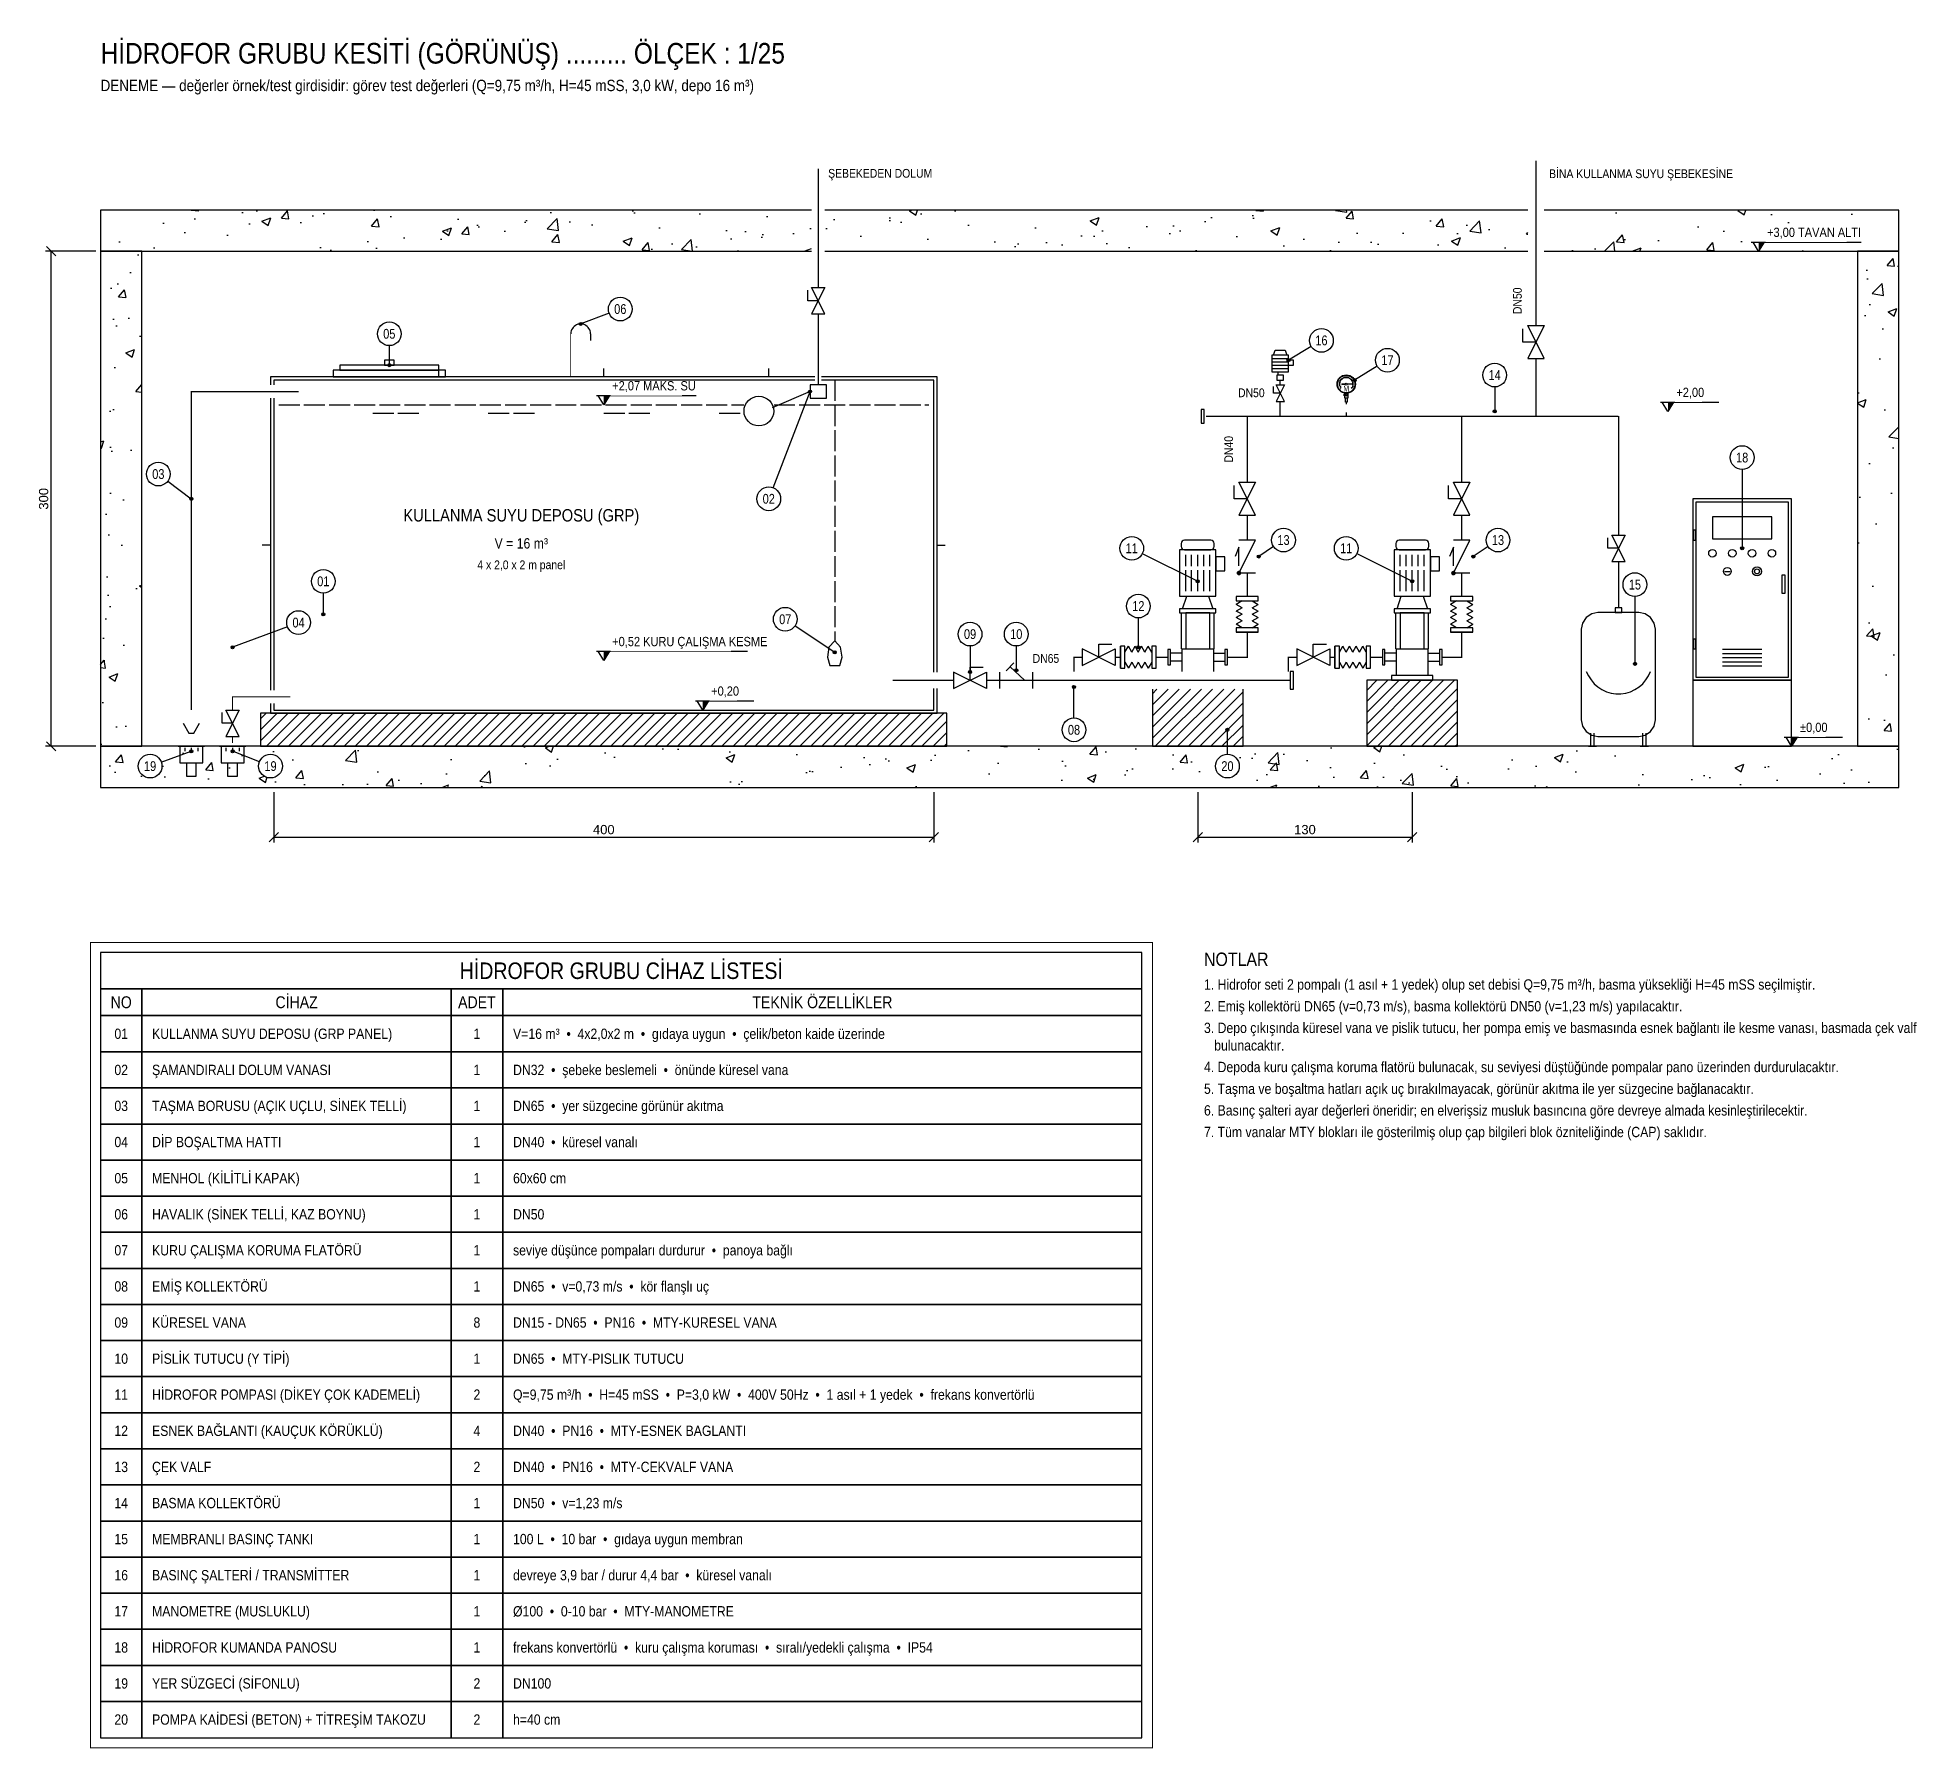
# Model space of a CAD drawing. Header units: centimetres. Extents: x -583 to 556, y -607 to 430.
import ezdxf
from ezdxf.enums import TextEntityAlignment as Align

# ---------------------------------------------------------------- set-up
doc = ezdxf.new("R2010")
doc.units = ezdxf.units.CM
doc.header["$LTSCALE"] = 10
doc.linetypes.add('DASHED', pattern=[1.524, 1.27, -0.254])
for name, color, linetype in [('MTY-VANA', 1, 'Continuous'), ('ROTAS-BASLIK', 2, 'Continuous'), ('ROTAS-BETON', 7, 'Continuous'), ('ROTAS-CAP', 3, 'Continuous'), ('ROTAS-CERCEVE', 4, 'Continuous'), ('ROTAS-DRENAJ-BORU', 140, 'DASHED'), ('ROTAS-ELEKTRIK', 6, 'DASHED'), ('ROTAS-KOT', 2, 'Continuous'), ('ROTAS-MASKE', 7, 'Continuous'), ('ROTAS-NOT', 1, 'Continuous'), ('ROTAS-NUMARA', 1, 'Continuous'), ('ROTAS-OLCU', 2, 'Continuous'), ('ROTAS-POMPA-EKIPMAN', 4, 'Continuous'), ('ROTAS-POMPA-GIZLI', 4, 'DASHED'), ('ROTAS-POMPA-KAIDE', 8, 'Continuous'), ('ROTAS-SOGUKSU-BORU', 5, 'Continuous'), ('ROTAS-SU-SEVIYE', 5, 'DASHED'), ('ROTAS-TABLO', 7, 'Continuous'), ('ROTAS-TARAMA', 8, 'Continuous'), ('ROTAS-VANA', 1, 'Continuous'), ('ROTAS-YAZI', 7, 'Continuous')]:
    doc.layers.add(name, color=color, linetype=linetype)
doc.styles.add('CAP', font='wturkce.SHX', dxfattribs={"width": 0.65})
doc.styles.add('ROTAS', font='arial.ttf')
doc.dimstyles.new('ROTAS-OLCU', dxfattribs={"dimtxt": 5.625, "dimasz": 4.5, "dimexe": 3.375, "dimexo": 2.8125, "dimgap": 1.6875, "dimtad": 1, "dimdec": 0, "dimtxsty": 'ROTAS', "dimtsz": 2.8125, "dimcen": 2.5, "dimclrd": 2, "dimclre": 2, "dimclrt": 2, "dimazin": 3, "dimtfac": 1, "dimtmove": 0, "dimatfit": 3})

msp = doc.modelspace()

# ---------------------------------------------------------------- texts
at = {"layer": 'ROTAS-BASLIK', "style": 'ROTAS', "width": 0.85}
msp.add_text('HİDROFOR GRUBU KESİTİ (GÖRÜNÜŞ) ......... ÖLÇEK : 1/25', height=12.5, dxfattribs=at).set_placement((-545, 410), align=Align.BOTTOM_LEFT)
msp.add_text('NOTLAR', height=8.12, dxfattribs=at).set_placement((123.8, -125), align=Align.TOP_LEFT)
for s, height, p in [('HİDROFOR GRUBU CİHAZ LİSTESİ', 10, (-229.4, -136)), ('NO', 7.19, (-532.5, -155.1)), ('CİHAZ', 7.19, (-426.2, -155.1)), ('ADET', 7.19, (-316.9, -155.1)), ('TEKNİK ÖZELLİKLER', 7.187, (-107.5, -155.1))]:
    msp.add_text(s, height=height, dxfattribs=at).set_placement(p, align=Align.MIDDLE_CENTER)
at = {"layer": 'ROTAS-NOT', "style": 'ROTAS', "width": 0.85}
msp.add_text('DENEME — değerler örnek/test girdisidir: görev test değerleri (Q=9,75 m³/h, H=45 mSS, 3,0 kW, depo 16 m³)', height=6.875, dxfattribs=at).set_placement((-545, 395), align=Align.BOTTOM_LEFT)
for s, p in [('1. Hidrofor seti 2 pompalı (1 asıl + 1 yedek) olup set debisi Q=9,75 m³/h, basma yüksekliği H=45 mSS seçilmiştir.', (123.8, -141.2)), ('2. Emiş kollektörü DN65 (v=0,73 m/s), basma kollektörü DN50 (v=1,23 m/s) yapılacaktır.', (123.8, -154.4)), ('3. Depo çıkışında küresel vana ve pislik tutucu, her pompa emiş ve basmasında esnek bağlantı ile kesme vanası, basmada çek valf', (123.8, -167.5)), ('   bulunacaktır.', (123.8, -178.1)), ('4. Depoda kuru çalışma koruma flatörü bulunacak, su seviyesi düştüğünde pompalar pano üzerinden durdurulacaktır.', (123.8, -191.2)), ('5. Taşma ve boşaltma hatları açık uç bırakılmayacak, görünür akıtma ile yer süzgecine bağlanacaktır.', (123.8, -204.4)), ('6. Basınç şalteri ayar değerleri öneridir; en elverişsiz musluk basıncına göre devreye almada kesinleştirilecektir.', (123.8, -217.5)), ('7. Tüm vanalar MTY blokları ile gösterilmiş olup çap bilgileri blok özniteliğinde (CAP) saklıdır.', (123.8, -230.6))]:
    msp.add_text(s, height=6.25, dxfattribs=at).set_placement(p, align=Align.TOP_LEFT)
at = {"layer": 'ROTAS-TABLO', "style": 'ROTAS', "width": 0.85}
for s, p in [('KULLANMA SUYU DEPOSU (GRP PANEL)', (-513.8, -174.2)), ('V=16 m³  •  4x2,0x2 m  •  gıdaya uygun  •  çelik/beton kaide üzerinde', (-295, -174.2)), ('ŞAMANDIRALI DOLUM VANASI', (-513.8, -196.1)), ('DN32  •  şebeke beslemeli  •  önünde küresel vana', (-295, -196.1)), ('TAŞMA BORUSU (AÇIK UÇLU, SİNEK TELLİ)', (-513.8, -217.9)), ('DN65  •  yer süzgecine görünür akıtma', (-295, -217.9)), ('DİP BOŞALTMA HATTI', (-513.8, -239.8)), ('DN40  •  küresel vanalı', (-295, -239.8)), ('MENHOL (KİLİTLİ KAPAK)', (-513.8, -261.7)), ('60x60 cm', (-295, -261.7)), ('HAVALIK (SİNEK TELLİ, KAZ BOYNU)', (-513.8, -283.6)), ('DN50', (-295, -283.6)), ('KURU ÇALIŞMA KORUMA FLATÖRÜ', (-513.8, -305.4)), ('seviye düşünce pompaları durdurur  •  panoya bağlı', (-295, -305.4)), ('EMİŞ KOLLEKTÖRÜ', (-513.8, -327.3)), ('DN65  •  v=0,73 m/s  •  kör flanşlı uç', (-295, -327.3)), ('KÜRESEL VANA', (-513.8, -349.2)), ('DN15 - DN65  •  PN16  •  MTY-KURESEL VANA', (-295, -349.2)), ('PİSLİK TUTUCU (Y TİPİ)', (-513.8, -371.1)), ('DN65  •  MTY-PISLIK TUTUCU', (-295, -371.1)), ('HİDROFOR POMPASI (DİKEY ÇOK KADEMELİ)', (-513.8, -392.9)), ('Q=9,75 m³/h  •  H=45 mSS  •  P=3,0 kW  •  400V 50Hz  •  1 asıl + 1 yedek  •  frekans konvertörlü', (-295, -392.9)), ('ESNEK BAĞLANTI (KAUÇUK KÖRÜKLÜ)', (-513.8, -414.8)), ('DN40  •  PN16  •  MTY-ESNEK BAGLANTI', (-295, -414.8)), ('ÇEK VALF', (-513.8, -436.7)), ('DN40  •  PN16  •  MTY-CEKVALF VANA', (-295, -436.7)), ('BASMA KOLLEKTÖRÜ', (-513.8, -458.6)), ('DN50  •  v=1,23 m/s', (-295, -458.6)), ('MEMBRANLI BASINÇ TANKI', (-513.8, -480.4)), ('100 L  •  10 bar  •  gıdaya uygun membran', (-295, -480.4)), ('BASINÇ ŞALTERİ / TRANSMİTTER', (-513.8, -502.3)), ('devreye 3,9 bar / durur 4,4 bar  •  küresel vanalı', (-295, -502.3)), ('MANOMETRE (MUSLUKLU)', (-513.8, -524.2)), ('Ø100  •  0-10 bar  •  MTY-MANOMETRE', (-295, -524.2)), ('HİDROFOR KUMANDA PANOSU', (-513.8, -546.1)), ('frekans konvertörlü  •  kuru çalışma koruması  •  sıralı/yedekli çalışma  •  IP54', (-295, -546.1)), ('YER SÜZGECİ (SİFONLU)', (-513.8, -567.9)), ('DN100', (-295, -567.9)), ('POMPA KAİDESİ (BETON) + TİTREŞİM TAKOZU', (-513.8, -589.8)), ('h=40 cm', (-295, -589.8))]:
    msp.add_text(s, height=6.25, dxfattribs=at).set_placement(p, align=Align.MIDDLE_LEFT)
for s, p in [('01', (-532.5, -174.2)), ('1', (-316.9, -174.2)), ('02', (-532.5, -196.1)), ('1', (-316.9, -196.1)), ('03', (-532.5, -217.9)), ('1', (-316.9, -217.9)), ('04', (-532.5, -239.8)), ('1', (-316.9, -239.8)), ('05', (-532.5, -261.7)), ('1', (-316.9, -261.7)), ('06', (-532.5, -283.6)), ('1', (-316.9, -283.6)), ('07', (-532.5, -305.4)), ('1', (-316.9, -305.4)), ('08', (-532.5, -327.3)), ('1', (-316.9, -327.3)), ('09', (-532.5, -349.2)), ('8', (-316.9, -349.2)), ('10', (-532.5, -371.1)), ('1', (-316.9, -371.1)), ('11', (-532.5, -392.9)), ('2', (-316.9, -392.9)), ('12', (-532.5, -414.8)), ('4', (-316.9, -414.8)), ('13', (-532.5, -436.7)), ('2', (-316.9, -436.7)), ('14', (-532.5, -458.6)), ('1', (-316.9, -458.6)), ('15', (-532.5, -480.4)), ('1', (-316.9, -480.4)), ('16', (-532.5, -502.3)), ('1', (-316.9, -502.3)), ('17', (-532.5, -524.2)), ('1', (-316.9, -524.2)), ('18', (-532.5, -546.1)), ('1', (-316.9, -546.1)), ('19', (-532.5, -567.9)), ('2', (-316.9, -567.9)), ('20', (-532.5, -589.8)), ('2', (-316.9, -589.8))]:
    msp.add_text(s, height=6.25, dxfattribs=at).set_placement(p, align=Align.MIDDLE_CENTER)

# ---------------------------------------------------------------- blocks, each defined once
blk = doc.blocks.new('MTY-KURESEL VANA')
at = {"layer": 'MTY-VANA'}
for p, q in [((0, 0), (0, 8)), ((0, 8), (8, 8))]:
    blk.add_line(p, q, dxfattribs=at)
blk.add_lwpolyline([(-10, 5), (-10, -5), (10, 5), (10, -5), (-10, 5)], dxfattribs=at)
at = {"layer": 'MTY-VANA', "style": 'CAP', "width": 0.65}
blk.add_attdef('CAP', text='', height=5, rotation=26.5651, dxfattribs=at).set_placement((0, 0), align=Align.CENTER)
blk = doc.blocks.new('MTY-PISLIK TUTUCU')
at = {"layer": 'MTY-VANA'}
for p, q in [((-10, -5), (-10, 5)), ((-10, 0), (10, 0)), ((10, -5), (10, 5))]:
    blk.add_line(p, q, dxfattribs=at)
at = {"layer": 'MTY-VANA', "color": 1, "ltscale": 75}
for p, q in [((-6.1, 5.8), (-1.4, 10.5)), ((5.1, 0), (-3.7, 8.1))]:
    blk.add_line(p, q, dxfattribs=at)
at = {"layer": 'MTY-VANA', "style": 'CAP', "width": 0.65}
blk.add_attdef('CAP', text='', height=5, dxfattribs=at).set_placement((0, 0), align=Align.CENTER)
blk = doc.blocks.new('MTY-ESNEK BAGLANTI')
at = {"layer": 'MTY-VANA'}
for p, q in [((-10.8, -6.7), (-10.8, 6.7)), ((-8.1, 3.1), (-6, 6.7)), ((-4, 3.1), (-6, 6.7)), ((-4, 3.1), (-2, 6.7)), ((0, 3.1), (-2, 6.7)), ((0, 3.1), (2, 6.7)), ((4, 3.1), (2, 6.7)), ((4, 3.1), (6, 6.7)), ((8.1, 3.1), (6, 6.7)), ((-8.1, -3.1), (-6, -6.7)), ((-4, -3.1), (-6, -6.7)), ((-4, -3.1), (-2, -6.7)), ((0, -3.1), (-2, -6.7)), ((0, -3.1), (2, -6.7)), ((4, -3.1), (2, -6.7)), ((4, -3.1), (6, -6.7)), ((8.1, -3.1), (6, -6.7))]:
    blk.add_line(p, q, dxfattribs=at)
for points in [[(-8.1, 6.7), (-10.8, 6.7), (-10.8, -6.7), (-8.1, -6.7)], [(10.8, 6.7), (8.1, 6.7), (8.1, -6.7), (10.8, -6.7)]]:
    blk.add_lwpolyline(points, close=True, dxfattribs=at)
at = {"layer": 'MTY-VANA', "style": 'CAP', "width": 0.65}
blk.add_attdef('CAP', text='', height=5, dxfattribs=at).set_placement((-0.1, 0.1), align=Align.CENTER)
blk = doc.blocks.new('MTY-CEKVALF VANA')
at = {"layer": 'MTY-VANA'}
h = blk.add_hatch(color=256, dxfattribs=at)
edge = h.paths.add_edge_path()
edge.add_arc((-10, 5), 1.41, 180, 540, ccw=False)
for p, q in [((-10, -5), (-10, 5)), ((-10, 5), (10, -5)), ((-5.6, 5), (5.6, 5)), ((5.6, 5), (0, 7.3)), ((10, -5), (10, 5))]:
    blk.add_line(p, q, dxfattribs=at)
at = {"layer": 'MTY-VANA', "style": 'CAP', "width": 0.65}
blk.add_attdef('CAP', text='', height=5, rotation=153.4349, dxfattribs=at).set_placement((0, 0), align=Align.CENTER)
blk = doc.blocks.new('MTY-MANOMETRE')
at = {"layer": 'MTY-VANA', "color": 1}
for p, q in [((-2.1, 22.5), (-2.6, 23.2)), ((-1.5, 22.9), (-1.9, 23.6)), ((-0.9, 23.1), (-1.1, 23.9)), ((-0.3, 23.2), (-0.4, 24)), ((0.4, 23.2), (0.4, 24)), ((1, 23.1), (1.2, 23.9)), ((1.6, 22.9), (2, 23.6)), ((2.1, 22.5), (2.6, 23.2)), ((-3.7, 19.8), (-4.5, 19.9)), ((-3.7, 19.2), (-4.5, 19.1)), ((-3.5, 20.5), (-4.4, 20.7)), ((-3.6, 18.6), (-4.4, 18.4)), ((-3.3, 21.1), (-4.1, 21.4)), ((-3.3, 18), (-4.1, 17.6)), ((-3, 21.6), (-3.7, 22.1)), ((-3, 17.4), (-3.7, 16.9)), ((-2.6, 22.1), (-3.2, 22.7)), ((-2.7, 19.7), (-0.6, 19.7)), ((-2.7, 19.7), (-2.7, 19.3)), ((-2.7, 19.3), (-0.6, 19.4)), ((-1.2, 12.5), (-1.2, 13.4)), ((1.2, 12.5), (-1.2, 12.5)), ((0.9, 13.5), (-0.9, 13.5)), ((-0.9, 10.9), (-0.9, 12.5)), ((-0.7, 13.5), (-0.7, 14)), ((-0.5, 12.6), (-0.5, 13.4)), ((4.5, 19.5), (0.5, 19.6)), ((4.5, 19.5), (0.6, 19.4)), ((0.6, 12.6), (0.6, 13.4)), ((0.7, 13.5), (0.7, 14)), ((0.9, 12.5), (0.9, 10.9)), ((1.2, 12.5), (1.2, 13.4)), ((2.6, 22.1), (3.2, 22.7)), ((3, 17.4), (3.7, 16.9)), ((3.1, 21.6), (3.7, 22.1)), ((3.4, 21.1), (4.1, 21.4)), ((3.4, 17.9), (4.1, 17.6)), ((3.6, 20.5), (4.4, 20.7)), ((3.6, 18.5), (4.4, 18.3)), ((3.7, 19.8), (4.5, 19.9)), ((3.7, 19.2), (4.5, 19.1)), ((0.9, 10.9), (-0.9, 10.9)), ((-0.5, 8.6), (-0.5, 10.9)), ((0.5, 8.6), (-0.5, 8.6)), ((0, 8.6), (0, 7.3)), ((0, 2.3), (0, 0)), ((0.5, 10.9), (0.5, 8.6))]:
    blk.add_line(p, q, dxfattribs=at)
for radius in [5.58, 5.3, 0.576]:
    blk.add_circle((0, 19.5), radius, dxfattribs=at)
for centre, radius, start, end in [((-0.9, 13), 0.576, 54.6994, 125.3066), ((-0.9, 13.1), 0.576, 234.694, 305.3013), ((0, 12.2), 1.33, 65.9035, 113.6507), ((0, 13.8), 1.33, 246.3499, 294.0971), ((0.9, 13), 0.576, 54.6934, 125.3006), ((0.9, 13.1), 0.576, 234.7001, 305.3073)]:
    blk.add_arc(centre, radius, start, end, dxfattribs=at)
at = {"layer": 'MTY-VANA', "width": 0.7}
blk.add_text('M', height=3.59, dxfattribs=at).set_placement((0, 15, 0), align=Align.CENTER)
at = {"layer": 'MTY-VANA', "style": 'CAP', "width": 0.65}
blk.add_attdef('CAP', text='', height=5, rotation=90, dxfattribs=at).set_placement((0, 0), align=Align.CENTER)

# ---------------------------------------------------------------- dimensions: what is measured, and where the dimension line sits
at = {"layer": 'ROTAS-OLCU'}
msp.add_linear_dim(base=(-575, 0), p1=(-545, 0), p2=(-545, 300), angle=90, dimstyle='ROTAS-OLCU', dxfattribs=at).render()
for base, p1, p2 in [((-440, -55), (-440, -25), (-40, -25)), ((120, -55), (120, -25), (250, -25))]:
    msp.add_linear_dim(base=base, p1=p1, p2=p2, dimstyle='ROTAS-OLCU', dxfattribs=at).render()

# ---------------------------------------------------------------- hatches: boundary and pattern name
at = {"layer": 'ROTAS-KOT'}
h = msp.add_hatch(color=256, dxfattribs=at)
h.dxf.hatch_style = 1
h.paths.add_polyline_path([(460, 300), (460, 305.6), (463.4, 305.6)])
h = msp.add_hatch(color=256, dxfattribs=at)
h.dxf.hatch_style = 1
h.paths.add_polyline_path([(-240, 207), (-240, 212.6), (-236.6, 212.6)])
h = msp.add_hatch(color=256, dxfattribs=at)
h.dxf.hatch_style = 1
h.paths.add_polyline_path([(405, 203), (405, 208.6), (408.4, 208.6)])
h = msp.add_hatch(color=256, dxfattribs=at)
h.dxf.hatch_style = 1
h.paths.add_polyline_path([(-240, 52), (-240, 57.6), (-236.6, 57.6)])
h = msp.add_hatch(color=256, dxfattribs=at)
h.dxf.hatch_style = 1
h.paths.add_polyline_path([(-180, 22), (-180, 27.6), (-176.6, 27.6)])
h = msp.add_hatch(color=256, dxfattribs=at)
h.dxf.hatch_style = 1
h.paths.add_polyline_path([(480, 0), (480, 5.6), (483.4, 5.6)])
at = {"layer": 'ROTAS-NUMARA'}
h = msp.add_hatch(color=256, dxfattribs=at)
h.dxf.hatch_style = 1
h.paths.add_polyline_path([(-253.1, 256), (-253.2, 256.5), (-253.5, 256.8), (-254, 256.9), (-254.5, 256.8), (-254.8, 256.5), (-254.9, 256), (-254.8, 255.5), (-254.5, 255.2), (-254, 255.1), (-253.5, 255.2), (-253.2, 255.5)])
h = msp.add_hatch(color=256, dxfattribs=at)
h.dxf.hatch_style = 1
h.paths.add_polyline_path([(-369.1, 231), (-369.2, 231.5), (-369.5, 231.8), (-370, 231.9), (-370.5, 231.8), (-370.8, 231.5), (-370.9, 231), (-370.8, 230.5), (-370.5, 230.2), (-370, 230.1), (-369.5, 230.2), (-369.2, 230.5)])
h = msp.add_hatch(color=256, dxfattribs=at)
h.dxf.hatch_style = 1
h.paths.add_polyline_path([(175.9, 234), (175.8, 234.5), (175.5, 234.8), (175, 234.9), (174.5, 234.8), (174.2, 234.5), (174.1, 234), (174.2, 233.5), (174.5, 233.2), (175, 233.1), (175.5, 233.2), (175.8, 233.5)])
h = msp.add_hatch(color=256, dxfattribs=at)
h.dxf.hatch_style = 1
h.paths.add_polyline_path([(215.9, 222), (215.8, 222.5), (215.5, 222.8), (215, 222.9), (214.5, 222.8), (214.2, 222.5), (214.1, 222), (214.2, 221.5), (214.5, 221.2), (215, 221.1), (215.5, 221.2), (215.8, 221.5)])
h = msp.add_hatch(color=256, dxfattribs=at)
h.dxf.hatch_style = 1
h.paths.add_polyline_path([(-114.1, 215), (-114.2, 215.5), (-114.5, 215.8), (-115, 215.9), (-115.5, 215.8), (-115.8, 215.5), (-115.9, 215), (-115.8, 214.5), (-115.5, 214.2), (-115, 214.1), (-114.5, 214.2), (-114.2, 214.5)])
h = msp.add_hatch(color=256, dxfattribs=at)
h.dxf.hatch_style = 1
h.paths.add_polyline_path([(300.9, 203), (300.8, 203.5), (300.5, 203.8), (300, 203.9), (299.5, 203.8), (299.2, 203.5), (299.1, 203), (299.2, 202.5), (299.5, 202.2), (300, 202.1), (300.5, 202.2), (300.8, 202.5)])
h = msp.add_hatch(color=256, dxfattribs=at)
h.dxf.hatch_style = 1
h.paths.add_polyline_path([(-489.1, 150), (-489.2, 150.5), (-489.5, 150.8), (-490, 150.9), (-490.5, 150.8), (-490.8, 150.5), (-490.9, 150), (-490.8, 149.5), (-490.5, 149.2), (-490, 149.1), (-489.5, 149.2), (-489.2, 149.5)])
h = msp.add_hatch(color=256, dxfattribs=at)
h.dxf.hatch_style = 1
h.paths.add_polyline_path([(157.9, 115), (157.8, 115.5), (157.5, 115.8), (157, 115.9), (156.5, 115.8), (156.2, 115.5), (156.1, 115), (156.2, 114.5), (156.5, 114.2), (157, 114.1), (157.5, 114.2), (157.8, 114.5)])
h = msp.add_hatch(color=256, dxfattribs=at)
h.dxf.hatch_style = 1
h.paths.add_polyline_path([(287.9, 115), (287.8, 115.5), (287.5, 115.8), (287, 115.9), (286.5, 115.8), (286.2, 115.5), (286.1, 115), (286.2, 114.5), (286.5, 114.2), (287, 114.1), (287.5, 114.2), (287.8, 114.5)])
h = msp.add_hatch(color=256, dxfattribs=at)
h.dxf.hatch_style = 1
h.paths.add_polyline_path([(450.9, 120), (450.8, 120.5), (450.5, 120.8), (450, 120.9), (449.5, 120.8), (449.2, 120.5), (449.1, 120), (449.2, 119.5), (449.5, 119.2), (450, 119.1), (450.5, 119.2), (450.8, 119.5)])
h = msp.add_hatch(color=256, dxfattribs=at)
h.dxf.hatch_style = 1
h.paths.add_polyline_path([(120.9, 100), (120.8, 100.5), (120.5, 100.8), (120, 100.9), (119.5, 100.8), (119.2, 100.5), (119.1, 100), (119.2, 99.5), (119.5, 99.2), (120, 99.1), (120.5, 99.2), (120.8, 99.5)])
h = msp.add_hatch(color=256, dxfattribs=at)
h.dxf.hatch_style = 1
h.paths.add_polyline_path([(250.9, 100), (250.8, 100.5), (250.5, 100.8), (250, 100.9), (249.5, 100.8), (249.2, 100.5), (249.1, 100), (249.2, 99.5), (249.5, 99.2), (250, 99.1), (250.5, 99.2), (250.8, 99.5)])
h = msp.add_hatch(color=256, dxfattribs=at)
h.dxf.hatch_style = 1
h.paths.add_polyline_path([(-409.1, 80), (-409.2, 80.5), (-409.5, 80.8), (-410, 80.9), (-410.5, 80.8), (-410.8, 80.5), (-410.9, 80), (-410.8, 79.5), (-410.5, 79.2), (-410, 79.1), (-409.5, 79.2), (-409.2, 79.5)])
h = msp.add_hatch(color=256, dxfattribs=at)
h.dxf.hatch_style = 1
h.paths.add_polyline_path([(-464.1, 60), (-464.2, 60.5), (-464.5, 60.8), (-465, 60.9), (-465.5, 60.8), (-465.8, 60.5), (-465.9, 60), (-465.8, 59.5), (-465.5, 59.2), (-465, 59.1), (-464.5, 59.2), (-464.2, 59.5)])
h = msp.add_hatch(color=256, dxfattribs=at)
h.dxf.hatch_style = 1
h.paths.add_polyline_path([(-99.1, 57), (-99.2, 57.5), (-99.5, 57.8), (-100, 57.9), (-100.5, 57.8), (-100.8, 57.5), (-100.9, 57), (-100.8, 56.5), (-100.5, 56.2), (-100, 56.1), (-99.5, 56.2), (-99.2, 56.5)])
h = msp.add_hatch(color=256, dxfattribs=at)
h.dxf.hatch_style = 1
h.paths.add_polyline_path([(84.9, 60), (84.8, 60.5), (84.5, 60.8), (84, 60.9), (83.5, 60.8), (83.2, 60.5), (83.1, 60), (83.2, 59.5), (83.5, 59.2), (84, 59.1), (84.5, 59.2), (84.8, 59.5)])
h = msp.add_hatch(color=256, dxfattribs=at)
h.dxf.hatch_style = 1
h.paths.add_polyline_path([(-17.1, 45), (-17.2, 45.5), (-17.5, 45.8), (-18, 45.9), (-18.5, 45.8), (-18.8, 45.5), (-18.9, 45), (-18.8, 44.5), (-18.5, 44.2), (-18, 44.1), (-17.5, 44.2), (-17.2, 44.5)])
h = msp.add_hatch(color=256, dxfattribs=at)
h.dxf.hatch_style = 1
h.paths.add_polyline_path([(10.9, 46), (10.8, 46.5), (10.5, 46.8), (10, 46.9), (9.5, 46.8), (9.2, 46.5), (9.1, 46), (9.2, 45.5), (9.5, 45.2), (10, 45.1), (10.5, 45.2), (10.8, 45.5)])
h = msp.add_hatch(color=256, dxfattribs=at)
h.dxf.hatch_style = 1
h.paths.add_polyline_path([(385.9, 50), (385.8, 50.5), (385.5, 50.8), (385, 50.9), (384.5, 50.8), (384.2, 50.5), (384.1, 50), (384.2, 49.5), (384.5, 49.2), (385, 49.1), (385.5, 49.2), (385.8, 49.5)])
h = msp.add_hatch(color=256, dxfattribs=at)
h.dxf.hatch_style = 1
h.paths.add_polyline_path([(45.9, 36), (45.8, 36.5), (45.5, 36.8), (45, 36.9), (44.5, 36.8), (44.2, 36.5), (44.1, 36), (44.2, 35.5), (44.5, 35.2), (45, 35.1), (45.5, 35.2), (45.8, 35.5)])
h = msp.add_hatch(color=256, dxfattribs=at)
h.dxf.hatch_style = 1
h.paths.add_polyline_path([(138.9, 10), (138.8, 10.5), (138.5, 10.8), (138, 10.9), (137.5, 10.8), (137.2, 10.5), (137.1, 10), (137.2, 9.5), (137.5, 9.2), (138, 9.1), (138.5, 9.2), (138.8, 9.5)])
h = msp.add_hatch(color=256, dxfattribs=at)
h.dxf.hatch_style = 1
h.paths.add_polyline_path([(-489.1, -3), (-489.2, -2.5), (-489.5, -2.2), (-490, -2.1), (-490.5, -2.2), (-490.8, -2.5), (-490.9, -3), (-490.8, -3.5), (-490.5, -3.8), (-490, -3.9), (-489.5, -3.8), (-489.2, -3.5)])
h = msp.add_hatch(color=256, dxfattribs=at)
h.dxf.hatch_style = 1
h.paths.add_polyline_path([(-464.1, -3), (-464.2, -2.5), (-464.5, -2.2), (-465, -2.1), (-465.5, -2.2), (-465.8, -2.5), (-465.9, -3), (-465.8, -3.5), (-465.5, -3.8), (-465, -3.9), (-464.5, -3.8), (-464.2, -3.5)])
at = {"layer": 'ROTAS-TARAMA'}
h = msp.add_hatch(dxfattribs=at)
h.set_pattern_fill('AR-CONC', scale=0.3)
h.paths.add_polyline_path([(-545, 300), (-545, 325), (-114, 325), (-114, 300)])
h = msp.add_hatch(dxfattribs=at)
h.set_pattern_fill('AR-CONC', scale=0.3)
h.paths.add_polyline_path([(-106, 300), (-106, 325), (320, 325), (320, 300)])
h = msp.add_hatch(dxfattribs=at)
h.set_pattern_fill('AR-CONC', scale=0.3)
h.paths.add_polyline_path([(545, 325), (545, 300), (330, 300), (330, 325)])
h = msp.add_hatch(dxfattribs=at)
h.set_pattern_fill('AR-CONC', scale=0.3)
h.paths.add_polyline_path([(-545, 0), (-520, 0), (-520, 300), (-545, 300)])
h = msp.add_hatch(dxfattribs=at)
h.set_pattern_fill('AR-CONC', scale=0.3)
h.paths.add_polyline_path([(520, 0), (545, 0), (545, 300), (520, 300)])
h = msp.add_hatch(dxfattribs=at)
h.set_pattern_fill('ANSI31', scale=1.5)
h.paths.add_polyline_path([(147.5, 0), (92.5, 0), (92.5, 34.7), (147.5, 34.7)])
h = msp.add_hatch(dxfattribs=at)
h.set_pattern_fill('ANSI31', scale=1.5)
h.paths.add_polyline_path([(222.5, 0), (277.5, 0), (277.5, 40), (222.5, 40)])
h = msp.add_hatch(dxfattribs=at)
h.set_pattern_fill('ANSI31', scale=1.5)
h.paths.add_polyline_path([(-448, 0), (-32, 0), (-32, 20), (-448, 20)])
h = msp.add_hatch(dxfattribs=at)
h.set_pattern_fill('AR-CONC', scale=0.3)
h.paths.add_polyline_path([(-545, -25), (545, -25), (545, 0), (-545, 0)])

# ---------------------------------------------------------------- linework, layer by layer
at = {"layer": 'ROTAS-BETON'}
for points in [[(-114, 325), (-545, 325), (-545, 300)], [(320, 325), (-106, 325)], [(330, 300), (545, 300), (545, 325), (330, 325)], [(-545, 300), (-114, 300)], [(-106, 300), (320, 300)]]:
    msp.add_lwpolyline(points, dxfattribs=at)
for points in [[(-545, 0), (-520, 0), (-520, 300), (-545, 300)], [(520, 0), (545, 0), (545, 300), (520, 300)], [(-545, -25), (545, -25), (545, 0), (-545, 0)]]:
    msp.add_lwpolyline(points, close=True, dxfattribs=at)
at = {"layer": 'ROTAS-CERCEVE', "const_width": 0.6}
msp.add_lwpolyline([(-551.2, -607), (92.5, -607), (92.5, -118.8), (-551.2, -118.8)], close=True, dxfattribs=at)
at = {"layer": 'ROTAS-DRENAJ-BORU'}
for points, const_width in [([(-425, 215), (-490, 215), (-490, 22)], 0.8), ([(-430, 30), (-465, 30), (-465, 22)], 0.6), ([(-465, 6), (-465, 2)], 0.6)]:
    msp.add_lwpolyline(points, dxfattribs=dict(at, const_width=const_width))
at = {"layer": 'ROTAS-ELEKTRIK'}
msp.add_lwpolyline([(-100, 222), (-100, 64)], dxfattribs=at)
at = {"layer": 'ROTAS-KOT'}
for points in [[(455.5, 305.6), (522.2, 305.6)], [(-244.5, 212.6), (-184.1, 212.6)], [(400.5, 208.6), (435.9, 208.6)], [(-244.5, 57.6), (-152.8, 57.6)], [(-184.5, 27.6), (-149.1, 27.6)], [(475.5, 5.6), (510.9, 5.6)]]:
    msp.add_lwpolyline(points, dxfattribs=at)
for points in [[(460, 300), (456.6, 305.6), (463.4, 305.6)], [(-240, 207), (-243.4, 212.6), (-236.6, 212.6)], [(405, 203), (401.6, 208.6), (408.4, 208.6)], [(-240, 52), (-243.4, 57.6), (-236.6, 57.6)], [(-180, 22), (-183.4, 27.6), (-176.6, 27.6)], [(480, 0), (476.6, 5.6), (483.4, 5.6)]]:
    msp.add_lwpolyline(points, close=True, dxfattribs=at)
at = {"layer": 'ROTAS-NUMARA'}
for p, q in [((-236.7, 262.5), (-254, 256)), ((-370, 242.8), (-370, 231)), ((188.8, 242.3), (175, 234)), ((228.8, 230.3), (215, 222)), ((300, 217.8), (300, 203)), ((-137.4, 156.7), (-115, 215)), ((-504.2, 160.7), (-490, 150)), ((450, 167.8), (450, 120)), ((86.4, 116.8), (120, 100)), ((166, 121), (157, 115)), ((216.4, 116.8), (250, 100)), ((296, 121), (287, 115)), ((-410, 92.8), (-410, 80)), ((385, 90.8), (385, 50)), ((-431.7, 72.5), (-465, 60)), ((-124, 73), (-100, 57)), ((84, 77.8), (84, 60)), ((-18, 60.8), (-18, 45)), ((10, 60.8), (10, 46)), ((45, 17.2), (45, 36)), ((138, -4.8), (138, 10)), ((-508.2, -9.6), (-490, -3)), ((-448.7, -9.4), (-465, -3))]:
    msp.add_line(p, q, dxfattribs=at)
for centre in [(-254, 256), (-370, 231), (175, 234), (215, 222), (-115, 215), (300, 203), (-490, 150), (157, 115), (287, 115), (450, 120), (120, 100), (250, 100), (-410, 80), (-465, 60), (-100, 57), (84, 60), (-18, 45), (10, 46), (385, 50), (45, 36), (138, 10), (-490, -3), (-465, -3)]:
    msp.add_circle(centre, 0.938, dxfattribs=at)
at = {"layer": 'ROTAS-POMPA-EKIPMAN'}
for points in [[(-248, 250), (-248.1, 250.9), (-248.2, 251.7), (-248.5, 252.5), (-249, 253.2), (-249.5, 253.9), (-250.1, 254.5), (-250.8, 255), (-251.5, 255.5), (-252.3, 255.8), (-253.1, 255.9), (-254, 256), (-254.9, 255.9), (-255.7, 255.8), (-256.5, 255.5), (-257.2, 255), (-257.9, 254.5), (-258.5, 253.9), (-259, 253.2), (-259.5, 252.5), (-259.8, 251.7), (-259.9, 250.9), (-260, 250)], [(-248, 250), (-248, 246)], [(166, 237), (167, 240), (173, 240), (174, 237)], [(-340, 224), (-340, 229)], [(-240, 224), (-240, 229)], [(-140, 224), (-140, 229)], [(175, 231), (178, 231), (178, 234), (175, 234)], [(-112, 224), (-442, 224), (-442, 219)], [(-112, 222), (-440, 222), (-440, 219)], [(-38, 45), (-38, 224), (-108, 224)], [(-40, 45), (-40, 222), (-108, 222)], [(168.8, 225), (168.8, 227), (171.2, 227), (171.2, 227)], [(-442, 211), (-442, 34)], [(-440, 211), (-440, 34)], [(-115, 215), (-138, 205.2)], [(-442, 122), (-447, 122)], [(-38, 122), (-33, 122)], [(439.2, 106), (442.8, 106)], [(110.1, 59), (110.1, 80.8)], [(110.8, 83.3), (113.4, 91), (126.6, 91), (129.2, 83.3)], [(129.9, 59), (129.9, 80.8)], [(240.1, 59), (240.1, 80.8)], [(240.8, 83.3), (243.4, 91), (256.6, 91), (259.2, 83.3)], [(259.9, 59), (259.9, 80.8)], [(110.5, 45.3), (110.5, 59), (129.5, 59), (129.5, 45.3)], [(240.5, 43), (240.5, 59), (259.5, 59), (259.5, 43)], [(438, 58.8), (462, 58.8)], [(110.5, 56.4), (103.5, 56.4)], [(110.5, 51.6), (103.5, 51.6)], [(129.5, 56.4), (136.5, 56.4)], [(129.5, 51.6), (136.5, 51.6)], [(240.5, 56.4), (233.5, 56.4)], [(240.5, 51.6), (233.5, 51.6)], [(259.5, 56.4), (266.5, 56.4)], [(259.5, 51.6), (266.5, 51.6)], [(438, 56.3), (462, 56.3)], [(438, 53.8), (462, 53.8)], [(438, 51.3), (462, 51.3)], [(438, 48.8), (462, 48.8)], [(-442, 20), (-38, 20), (-38, 35)], [(-440, 22), (-40, 22), (-40, 35)], [(-442, 26), (-442, 20)], [(-440, 26), (-440, 22)], [(-495, 14), (-491.5, 8), (-488.5, 8), (-485, 14)], [(-498, 0), (-482, 0)], [(-497, 0), (-497, -10), (-483, -10), (-483, 0)], [(-473, 0), (-457, 0)], [(-472, 0), (-472, -10), (-458, -10), (-458, 0)], [(356.8, 0), (361.8, 0)], [(358.2, 0), (358.2, 8)], [(360.2, 0), (360.2, 8)], [(388.2, 0), (393.2, 0)], [(389.8, 0), (389.8, 8)], [(391.8, 0), (391.8, 8)], [(-494, -1), (-494, -3)], [(-493, -10), (-493, -18), (-487, -18), (-487, -10)], [(-490, -1), (-490, -3)], [(-486, -1), (-486, -3)], [(-469, -1), (-469, -3)], [(-468, -10), (-468, -18), (-462, -18), (-462, -10)], [(-465, -1), (-465, -3)], [(-461, -1), (-461, -3)]]:
    msp.add_lwpolyline(points, dxfattribs=at)
for points in [[(-404, 224), (-336, 224), (-336, 228), (-404, 228)], [(-400, 228), (-340, 228), (-340, 231), (-400, 231)], [(-373, 231), (-367, 231), (-367, 234), (-373, 234)], [(165, 227), (175, 227), (175, 237), (165, 237)], [(-115, 211), (-105, 211), (-105, 219), (-115, 219)], [(168, 222), (172, 222), (172, 225), (168, 225)], [(122, 195.8), (124, 195.8), (124, 204.2), (122, 204.2)], [(420, 40), (480, 40), (480, 150), (420, 150)], [(422, 42), (478, 42), (478, 148), (422, 148)], [(432, 125.8), (468, 125.8), (468, 139), (432, 139)], [(420.5, 125), (422, 125), (422, 131), (420.5, 131)], [(109, 91), (131, 91), (131, 119), (109, 119)], [(128, 119), (128.8, 119.2), (129.4, 119.6), (129.8, 120.2), (130, 121), (130, 123), (129.8, 123.8), (129.4, 124.4), (128.8, 124.8), (128, 125), (112, 125), (111.2, 124.8), (110.6, 124.4), (110.2, 123.8), (110, 123), (110, 121), (110.2, 120.2), (110.6, 119.6), (111.2, 119.2), (112, 119)], [(131, 106.3), (136.5, 106.3), (136.5, 114.8), (131, 114.8)], [(239, 91), (261, 91), (261, 119), (239, 119)], [(258, 119), (258.8, 119.2), (259.4, 119.6), (259.8, 120.2), (260, 121), (260, 123), (259.8, 123.8), (259.4, 124.4), (258.8, 124.8), (258, 125), (242, 125), (241.2, 124.8), (240.6, 124.4), (240.2, 123.8), (240, 123), (240, 121), (240.2, 120.2), (240.6, 119.6), (241.2, 119.2), (242, 119)], [(261, 106.3), (266.5, 106.3), (266.5, 114.8), (261, 114.8)], [(474, 92.8), (476, 92.8), (476, 103.8), (474, 103.8)], [(109, 80.8), (131, 80.8), (131, 83.3), (109, 83.3)], [(112.7, 59), (127.3, 59), (127.3, 80.8), (112.7, 80.8)], [(239, 80.8), (261, 80.8), (261, 83.3), (239, 83.3)], [(242.7, 59), (257.3, 59), (257.3, 80.8), (242.7, 80.8)], [(387.4, 6), (391.2, 6.8), (394.5, 9), (396.7, 12.3), (397.5, 16.1), (397.5, 70.9), (396.7, 74.7), (394.5, 78), (391.2, 80.2), (387.4, 81), (362.6, 81), (358.8, 80.2), (355.5, 78), (353.3, 74.7), (352.5, 70.9), (352.5, 16.1), (353.3, 12.3), (355.5, 9), (358.8, 6.8), (362.6, 6)], [(373, 81), (377, 81), (377, 84), (373, 84)], [(-100, 64), (-103.5, 60), (-104.5, 54), (-103, 49), (-97, 49), (-95.5, 54), (-96.5, 60)], [(101.9, 49.4), (103.5, 49.4), (103.5, 58.6), (101.9, 58.6)], [(136.5, 49.4), (138.1, 49.4), (138.1, 58.6), (136.5, 58.6)], [(231.9, 49.4), (233.5, 49.4), (233.5, 58.6), (231.9, 58.6)], [(266.5, 49.4), (268.1, 49.4), (268.1, 58.6), (266.5, 58.6)], [(420.5, 59), (422, 59), (422, 65), (420.5, 65)], [(176, 34.7), (178, 34.7), (178, 45.3), (176, 45.3)], [(237.5, 40), (262.5, 40), (262.5, 43), (237.5, 43)]]:
    msp.add_lwpolyline(points, close=True, dxfattribs=at)
for centre, radius in [((-146, 203.2), 9), ((432, 117), 2.3), ((444, 117), 2.3), ((456, 117), 2.3), ((468, 117), 2.3), ((441, 106), 2.4), ((459, 106), 2.7), ((459, 106), 1.5)]:
    msp.add_circle(centre, radius, dxfattribs=at)
at = {"layer": 'ROTAS-POMPA-GIZLI'}
for points in [[(165, 235), (175, 235)], [(165, 233), (175, 233)], [(165, 231), (175, 231)], [(165, 229), (175, 229)], [(112.7, 94), (112.7, 116)], [(116.3, 94), (116.3, 116)], [(120, 94), (120, 116)], [(123.7, 94), (123.7, 116)], [(127.3, 94), (127.3, 116)], [(242.7, 94), (242.7, 116)], [(246.3, 94), (246.3, 116)], [(250, 94), (250, 116)], [(253.7, 94), (253.7, 116)], [(257.3, 94), (257.3, 116)], [(355.5, 45.4), (356.8, 42.7), (358.4, 40.2), (360.3, 37.9), (362.5, 36), (365, 34.4), (367.7, 33.1), (370.6, 32.3), (373.5, 31.9), (376.5, 31.9), (379.4, 32.3), (382.3, 33.1), (385, 34.4), (387.5, 36), (389.7, 37.9), (391.6, 40.2), (393.2, 42.7), (394.5, 45.4)]]:
    msp.add_lwpolyline(points, dxfattribs=at)
at = {"layer": 'ROTAS-POMPA-KAIDE'}
for points in [[(92.5, 0), (147.5, 0), (147.5, 34.7)], [(92.5, 34.7), (92.5, 0)]]:
    msp.add_lwpolyline(points, dxfattribs=at)
for points in [[(222.5, 0), (277.5, 0), (277.5, 40), (222.5, 40)], [(420, 0), (480, 0), (480, 40), (420, 40)], [(-448, 0), (-32, 0), (-32, 20), (-448, 20)]]:
    msp.add_lwpolyline(points, close=True, dxfattribs=at)
at = {"layer": 'ROTAS-SOGUKSU-BORU'}
for points, const_width in [([(325, 255), (325, 355)], 0.833), ([(-260, 224), (-260, 250)], 0.4), ([(325, 200), (325, 235)], 0.833), ([(125, 200), (375, 200)], 0.833), ([(150, 160), (150, 200)], 0.767), ([(280, 160), (280, 200)], 0.767), ([(150, 125), (150, 140)], 0.767), ([(280, 125), (280, 140)], 0.767), ([(150, 90.8), (150, 105)], 0.767), ([(280, 90.8), (280, 105)], 0.767), ([(138.1, 54), (150, 54), (150, 69.2)], 0.767), ([(268.1, 54), (280, 54), (280, 69.2)], 0.767), ([(45, 45.3), (45, 54), (50, 54)], 0.767), ([(70, 54), (73.2, 54)], 0.767), ([(94.8, 54), (101.9, 54)], 0.767), ([(175, 45.3), (175, 54), (180, 54)], 0.767), ([(200, 54), (203.2, 54)], 0.767), ([(224.8, 54), (231.9, 54)], 0.767), ([(-65, 40), (-28, 40)], 0.933), ([(-8, 40), (0, 40)], 0.933), ([(20, 40), (176, 40)], 0.933)]:
    msp.add_lwpolyline(points, dxfattribs=dict(at, const_width=const_width))
for points in [[(-110, 350), (-110, 278)], [(-110, 262), (-110, 224)], [(-110, 224), (-110, 219)], [(170, 219), (170, 222)], [(170, 200), (170, 209)], [(375, 200), (375, 128)], [(375, 112), (375, 84)]]:
    msp.add_lwpolyline(points, dxfattribs=at)
at = {"layer": 'ROTAS-SU-SEVIYE'}
for points in [[(-437, 207), (-155.2, 207)], [(-136.8, 207), (-43, 207)], [(-380, 202), (-350, 202)], [(-310, 202), (-280, 202)], [(-240, 202), (-210, 202)], [(-170, 202), (-155.9, 202)]]:
    msp.add_lwpolyline(points, dxfattribs=at)
at = {"layer": 'ROTAS-TABLO'}
for points in [[(-545, -147), (86.2, -147), (86.2, -125), (-545, -125)], [(-545, -163.2), (-520, -163.2), (-520, -147), (-545, -147)], [(-520, -163.2), (-332.5, -163.2), (-332.5, -147), (-520, -147)], [(-332.5, -163.2), (-301.2, -163.2), (-301.2, -147), (-332.5, -147)], [(-301.2, -163.2), (86.2, -163.2), (86.2, -147), (-301.2, -147)], [(-545, -185.1), (-520, -185.1), (-520, -163.2), (-545, -163.2)], [(-520, -185.1), (-332.5, -185.1), (-332.5, -163.2), (-520, -163.2)], [(-332.5, -185.1), (-301.2, -185.1), (-301.2, -163.2), (-332.5, -163.2)], [(-301.2, -185.1), (86.2, -185.1), (86.2, -163.2), (-301.2, -163.2)], [(-545, -207), (-520, -207), (-520, -185.1), (-545, -185.1)], [(-520, -207), (-332.5, -207), (-332.5, -185.1), (-520, -185.1)], [(-332.5, -207), (-301.2, -207), (-301.2, -185.1), (-332.5, -185.1)], [(-301.2, -207), (86.2, -207), (86.2, -185.1), (-301.2, -185.1)], [(-545, -228.9), (-520, -228.9), (-520, -207), (-545, -207)], [(-520, -228.9), (-332.5, -228.9), (-332.5, -207), (-520, -207)], [(-332.5, -228.9), (-301.2, -228.9), (-301.2, -207), (-332.5, -207)], [(-301.2, -228.9), (86.2, -228.9), (86.2, -207), (-301.2, -207)], [(-545, -250.8), (-520, -250.8), (-520, -228.9), (-545, -228.9)], [(-520, -250.8), (-332.5, -250.8), (-332.5, -228.9), (-520, -228.9)], [(-332.5, -250.8), (-301.2, -250.8), (-301.2, -228.9), (-332.5, -228.9)], [(-301.2, -250.8), (86.2, -250.8), (86.2, -228.9), (-301.2, -228.9)], [(-545, -272.6), (-520, -272.6), (-520, -250.8), (-545, -250.8)], [(-520, -272.6), (-332.5, -272.6), (-332.5, -250.8), (-520, -250.8)], [(-332.5, -272.6), (-301.2, -272.6), (-301.2, -250.8), (-332.5, -250.8)], [(-301.2, -272.6), (86.2, -272.6), (86.2, -250.8), (-301.2, -250.8)], [(-545, -294.5), (-520, -294.5), (-520, -272.6), (-545, -272.6)], [(-520, -294.5), (-332.5, -294.5), (-332.5, -272.6), (-520, -272.6)], [(-332.5, -294.5), (-301.2, -294.5), (-301.2, -272.6), (-332.5, -272.6)], [(-301.2, -294.5), (86.2, -294.5), (86.2, -272.6), (-301.2, -272.6)], [(-545, -316.4), (-520, -316.4), (-520, -294.5), (-545, -294.5)], [(-520, -316.4), (-332.5, -316.4), (-332.5, -294.5), (-520, -294.5)], [(-332.5, -316.4), (-301.2, -316.4), (-301.2, -294.5), (-332.5, -294.5)], [(-301.2, -316.4), (86.2, -316.4), (86.2, -294.5), (-301.2, -294.5)], [(-545, -338.2), (-520, -338.2), (-520, -316.4), (-545, -316.4)], [(-520, -338.2), (-332.5, -338.2), (-332.5, -316.4), (-520, -316.4)], [(-332.5, -338.2), (-301.2, -338.2), (-301.2, -316.4), (-332.5, -316.4)], [(-301.2, -338.2), (86.2, -338.2), (86.2, -316.4), (-301.2, -316.4)], [(-545, -360.1), (-520, -360.1), (-520, -338.2), (-545, -338.2)], [(-520, -360.1), (-332.5, -360.1), (-332.5, -338.2), (-520, -338.2)], [(-332.5, -360.1), (-301.2, -360.1), (-301.2, -338.2), (-332.5, -338.2)], [(-301.2, -360.1), (86.2, -360.1), (86.2, -338.2), (-301.2, -338.2)], [(-545, -382), (-520, -382), (-520, -360.1), (-545, -360.1)], [(-520, -382), (-332.5, -382), (-332.5, -360.1), (-520, -360.1)], [(-332.5, -382), (-301.2, -382), (-301.2, -360.1), (-332.5, -360.1)], [(-301.2, -382), (86.2, -382), (86.2, -360.1), (-301.2, -360.1)], [(-545, -403.9), (-520, -403.9), (-520, -382), (-545, -382)], [(-520, -403.9), (-332.5, -403.9), (-332.5, -382), (-520, -382)], [(-332.5, -403.9), (-301.2, -403.9), (-301.2, -382), (-332.5, -382)], [(-301.2, -403.9), (86.2, -403.9), (86.2, -382), (-301.2, -382)], [(-545, -425.8), (-520, -425.8), (-520, -403.9), (-545, -403.9)], [(-520, -425.8), (-332.5, -425.8), (-332.5, -403.9), (-520, -403.9)], [(-332.5, -425.8), (-301.2, -425.8), (-301.2, -403.9), (-332.5, -403.9)], [(-301.2, -425.8), (86.2, -425.8), (86.2, -403.9), (-301.2, -403.9)], [(-545, -447.6), (-520, -447.6), (-520, -425.8), (-545, -425.8)], [(-520, -447.6), (-332.5, -447.6), (-332.5, -425.8), (-520, -425.8)], [(-332.5, -447.6), (-301.2, -447.6), (-301.2, -425.8), (-332.5, -425.8)], [(-301.2, -447.6), (86.2, -447.6), (86.2, -425.8), (-301.2, -425.8)], [(-545, -469.5), (-520, -469.5), (-520, -447.6), (-545, -447.6)], [(-520, -469.5), (-332.5, -469.5), (-332.5, -447.6), (-520, -447.6)], [(-332.5, -469.5), (-301.2, -469.5), (-301.2, -447.6), (-332.5, -447.6)], [(-301.2, -469.5), (86.2, -469.5), (86.2, -447.6), (-301.2, -447.6)], [(-545, -491.4), (-520, -491.4), (-520, -469.5), (-545, -469.5)], [(-520, -491.4), (-332.5, -491.4), (-332.5, -469.5), (-520, -469.5)], [(-332.5, -491.4), (-301.2, -491.4), (-301.2, -469.5), (-332.5, -469.5)], [(-301.2, -491.4), (86.2, -491.4), (86.2, -469.5), (-301.2, -469.5)], [(-545, -513.2), (-520, -513.2), (-520, -491.4), (-545, -491.4)], [(-520, -513.2), (-332.5, -513.2), (-332.5, -491.4), (-520, -491.4)], [(-332.5, -513.2), (-301.2, -513.2), (-301.2, -491.4), (-332.5, -491.4)], [(-301.2, -513.2), (86.2, -513.2), (86.2, -491.4), (-301.2, -491.4)], [(-545, -535.1), (-520, -535.1), (-520, -513.2), (-545, -513.2)], [(-520, -535.1), (-332.5, -535.1), (-332.5, -513.2), (-520, -513.2)], [(-332.5, -535.1), (-301.2, -535.1), (-301.2, -513.2), (-332.5, -513.2)], [(-301.2, -535.1), (86.2, -535.1), (86.2, -513.2), (-301.2, -513.2)], [(-545, -557), (-520, -557), (-520, -535.1), (-545, -535.1)], [(-520, -557), (-332.5, -557), (-332.5, -535.1), (-520, -535.1)], [(-332.5, -557), (-301.2, -557), (-301.2, -535.1), (-332.5, -535.1)], [(-301.2, -557), (86.2, -557), (86.2, -535.1), (-301.2, -535.1)], [(-545, -578.9), (-520, -578.9), (-520, -557), (-545, -557)], [(-520, -578.9), (-332.5, -578.9), (-332.5, -557), (-520, -557)], [(-332.5, -578.9), (-301.2, -578.9), (-301.2, -557), (-332.5, -557)], [(-301.2, -578.9), (86.2, -578.9), (86.2, -557), (-301.2, -557)], [(-545, -600.8), (-520, -600.8), (-520, -578.9), (-545, -578.9)], [(-520, -600.8), (-332.5, -600.8), (-332.5, -578.9), (-520, -578.9)], [(-332.5, -600.8), (-301.2, -600.8), (-301.2, -578.9), (-332.5, -578.9)], [(-301.2, -600.8), (86.2, -600.8), (86.2, -578.9), (-301.2, -578.9)]]:
    msp.add_lwpolyline(points, close=True, dxfattribs=at)

# ---------------------------------------------------------------- block references
at = {"layer": 'ROTAS-VANA', "rotation": 90}
for p, xscale, yscale in [((-110, 270), 0.8, 0.8), ((170, 214), 0.5, 0.5), ((375, 120), 0.8, 0.8), ((-465, 14), 0.8, 0.8)]:
    msp.add_blockref('MTY-KURESEL VANA', p, dxfattribs=dict(at, xscale=xscale, yscale=yscale))
for name, p in [('MTY-KURESEL VANA', (325, 245)), ('MTY-KURESEL VANA', (150, 150)), ('MTY-KURESEL VANA', (280, 150)), ('MTY-CEKVALF VANA', (150, 115)), ('MTY-CEKVALF VANA', (280, 115)), ('MTY-ESNEK BAGLANTI', (150, 80)), ('MTY-ESNEK BAGLANTI', (280, 80))]:
    msp.add_blockref(name, p, dxfattribs=at)
at = {"layer": 'ROTAS-VANA'}
for name, p in [('MTY-MANOMETRE', (210, 200)), ('MTY-KURESEL VANA', (60, 54)), ('MTY-ESNEK BAGLANTI', (84, 54)), ('MTY-KURESEL VANA', (190, 54)), ('MTY-ESNEK BAGLANTI', (214, 54)), ('MTY-KURESEL VANA', (-18, 40)), ('MTY-PISLIK TUTUCU', (10, 40))]:
    msp.add_blockref(name, p, dxfattribs=at)

msp.set_redraw_order([(e.dxf.handle, doc.entitydb.next_handle()) for e in msp.query("TEXT MTEXT ATTDEF DIMENSION ARC_DIMENSION")])  # texts and dimensions are drawn at this point

# ---------------------------------------------------------------- wipeouts: each hides what was drawn before it
for points in [[(332.2, 343), (415, 343), (415, 350.7), (332.2, 350.7)], [(145.3, 208.7), (158.1, 208.7), (158.1, 216.4), (145.3, 216.4)], [(-343.6, 134.4), (-238.6, 134.4), (-238.6, 145.2), (-343.6, 145.2)], [(-306.7, 118.3), (-275.2, 118.3), (-275.2, 127.4), (-306.7, 127.4)]]:
    msp.add_wipeout(points).dxf.layer = 'ROTAS-MASKE'

# ---------------------------------------------------------------- next in the draw order: texts
at = {"layer": 'ROTAS-BASLIK', "style": 'ROTAS', "width": 0.85}
msp.add_text('KULLANMA SUYU DEPOSU (GRP)', height=7.5, dxfattribs=at).set_placement((-290, 140), align=Align.MIDDLE_CENTER)
at = {"layer": 'ROTAS-CAP', "style": 'ROTAS', "width": 0.85}
msp.add_text('DN50', height=5.31, dxfattribs=at).set_placement((152.5, 210), align=Align.BOTTOM_CENTER)
at = {"layer": 'ROTAS-SOGUKSU-BORU', "style": 'ROTAS', "width": 0.85}
msp.add_text('BİNA KULLANMA SUYU ŞEBEKESİNE', height=5.312, dxfattribs=at).set_placement((333, 347), align=Align.MIDDLE_LEFT)
at = {"layer": 'ROTAS-YAZI', "style": 'ROTAS', "width": 0.85}
msp.add_text('V = 16 m³', height=6.25, dxfattribs=at).set_placement((-290, 123), align=Align.MIDDLE_CENTER)

# ---------------------------------------------------------------- next in the draw order: wipeouts: each hides what was drawn before it
for points in [[(-104.8, 341.7), (-61.2, 341.7), (-61.2, 349.4), (-104.8, 349.4)], [(464.2, 305.6), (513.3, 305.6), (513.3, 313.8), (464.2, 313.8)], [(319.3, 262.8), (319.3, 275.6), (311.6, 275.6), (311.6, 262.8)], [(-222.8, 265), (-223.1, 266.9), (-223.8, 268.6), (-224.9, 270.1), (-226.4, 271.2), (-228.1, 271.9), (-230, 272.2), (-231.9, 271.9), (-233.6, 271.2), (-235.1, 270.1), (-236.2, 268.6), (-236.9, 266.9), (-237.2, 265), (-236.9, 263.1), (-236.2, 261.4), (-235.1, 259.9), (-233.6, 258.8), (-231.9, 258.1), (-230, 257.8), (-228.1, 258.1), (-226.4, 258.8), (-224.9, 259.9), (-223.8, 261.4), (-223.1, 263.1)], [(-362.8, 250), (-363.1, 251.9), (-363.8, 253.6), (-364.9, 255.1), (-366.4, 256.2), (-368.1, 256.9), (-370, 257.2), (-371.9, 256.9), (-373.6, 256.2), (-375.1, 255.1), (-376.2, 253.6), (-376.9, 251.9), (-377.2, 250), (-376.9, 248.1), (-376.2, 246.4), (-375.1, 244.9), (-373.6, 243.8), (-371.9, 243.1), (-370, 242.8), (-368.1, 243.1), (-366.4, 243.8), (-364.9, 244.9), (-363.8, 246.4), (-363.1, 248.1)], [(202.2, 246), (201.9, 247.9), (201.2, 249.6), (200.1, 251.1), (198.6, 252.2), (196.9, 252.9), (195, 253.2), (193.1, 252.9), (191.4, 252.2), (189.9, 251.1), (188.8, 249.6), (188.1, 247.9), (187.8, 246), (188.1, 244.1), (188.8, 242.4), (189.9, 240.9), (191.4, 239.8), (193.1, 239.1), (195, 238.8), (196.9, 239.1), (198.6, 239.8), (200.1, 240.9), (201.2, 242.4), (201.9, 244.1)], [(242.2, 234), (241.9, 235.9), (241.2, 237.6), (240.1, 239.1), (238.6, 240.2), (236.9, 240.9), (235, 241.2), (233.1, 240.9), (231.4, 240.2), (229.9, 239.1), (228.8, 237.6), (228.1, 235.9), (227.8, 234), (228.1, 232.1), (228.8, 230.4), (229.9, 228.9), (231.4, 227.8), (233.1, 227.1), (235, 226.8), (236.9, 227.1), (238.6, 227.8), (240.1, 228.9), (241.2, 230.4), (241.9, 232.1)], [(307.2, 225), (306.9, 226.9), (306.2, 228.6), (305.1, 230.1), (303.6, 231.2), (301.9, 231.9), (300, 232.2), (298.1, 231.9), (296.4, 231.2), (294.9, 230.1), (293.8, 228.6), (293.1, 226.9), (292.8, 225), (293.1, 223.1), (293.8, 221.4), (294.9, 219.9), (296.4, 218.8), (298.1, 218.1), (300, 217.8), (301.9, 218.1), (303.6, 218.8), (305.1, 219.9), (306.2, 221.4), (306.9, 223.1)], [(-235.8, 212.6), (-192.6, 212.6), (-192.6, 220.8), (-235.8, 220.8)], [(409.2, 208.6), (425.7, 208.6), (425.7, 216.8), (409.2, 216.8)], [(144.3, 172.8), (144.3, 185.6), (136.6, 185.6), (136.6, 172.8)], [(-502.8, 165), (-503.1, 166.9), (-503.8, 168.6), (-504.9, 170.1), (-506.4, 171.2), (-508.1, 171.9), (-510, 172.2), (-511.9, 171.9), (-513.6, 171.2), (-515.1, 170.1), (-516.2, 168.6), (-516.9, 166.9), (-517.2, 165), (-516.9, 163.1), (-516.2, 161.4), (-515.1, 159.9), (-513.6, 158.8), (-511.9, 158.1), (-510, 157.8), (-508.1, 158.1), (-506.4, 158.8), (-504.9, 159.9), (-503.8, 161.4), (-503.1, 163.1)], [(457.2, 175), (456.9, 176.9), (456.2, 178.6), (455.1, 180.1), (453.6, 181.2), (451.9, 181.9), (450, 182.2), (448.1, 181.9), (446.4, 181.2), (444.9, 180.1), (443.8, 178.6), (443.1, 176.9), (442.8, 175), (443.1, 173.1), (443.8, 171.4), (444.9, 169.9), (446.4, 168.8), (448.1, 168.1), (450, 167.8), (451.9, 168.1), (453.6, 168.8), (455.1, 169.9), (456.2, 171.4), (456.9, 173.1)], [(-132.8, 150), (-133.1, 151.9), (-133.8, 153.6), (-134.9, 155.1), (-136.4, 156.2), (-138.1, 156.9), (-140, 157.2), (-141.9, 156.9), (-143.6, 156.2), (-145.1, 155.1), (-146.2, 153.6), (-146.9, 151.9), (-147.2, 150), (-146.9, 148.1), (-146.2, 146.4), (-145.1, 144.9), (-143.6, 143.8), (-141.9, 143.1), (-140, 142.8), (-138.1, 143.1), (-136.4, 143.8), (-134.9, 144.9), (-133.8, 146.4), (-133.1, 148.1)], [(87.2, 120), (86.9, 121.9), (86.2, 123.6), (85.1, 125.1), (83.6, 126.2), (81.9, 126.9), (80, 127.2), (78.1, 126.9), (76.4, 126.2), (74.9, 125.1), (73.8, 123.6), (73.1, 121.9), (72.8, 120), (73.1, 118.1), (73.8, 116.4), (74.9, 114.9), (76.4, 113.8), (78.1, 113.1), (80, 112.8), (81.9, 113.1), (83.6, 113.8), (85.1, 114.9), (86.2, 116.4), (86.9, 118.1)], [(179.2, 125), (178.9, 126.9), (178.2, 128.6), (177.1, 130.1), (175.6, 131.2), (173.9, 131.9), (172, 132.2), (170.1, 131.9), (168.4, 131.2), (166.9, 130.1), (165.8, 128.6), (165.1, 126.9), (164.8, 125), (165.1, 123.1), (165.8, 121.4), (166.9, 119.9), (168.4, 118.8), (170.1, 118.1), (172, 117.8), (173.9, 118.1), (175.6, 118.8), (177.1, 119.9), (178.2, 121.4), (178.9, 123.1)], [(217.2, 120), (216.9, 121.9), (216.2, 123.6), (215.1, 125.1), (213.6, 126.2), (211.9, 126.9), (210, 127.2), (208.1, 126.9), (206.4, 126.2), (204.9, 125.1), (203.8, 123.6), (203.1, 121.9), (202.8, 120), (203.1, 118.1), (203.8, 116.4), (204.9, 114.9), (206.4, 113.8), (208.1, 113.1), (210, 112.8), (211.9, 113.1), (213.6, 113.8), (215.1, 114.9), (216.2, 116.4), (216.9, 118.1)], [(309.2, 125), (308.9, 126.9), (308.2, 128.6), (307.1, 130.1), (305.6, 131.2), (303.9, 131.9), (302, 132.2), (300.1, 131.9), (298.4, 131.2), (296.9, 130.1), (295.8, 128.6), (295.1, 126.9), (294.8, 125), (295.1, 123.1), (295.8, 121.4), (296.9, 119.9), (298.4, 118.8), (300.1, 118.1), (302, 117.8), (303.9, 118.1), (305.6, 118.8), (307.1, 119.9), (308.2, 121.4), (308.9, 123.1)], [(-402.8, 100), (-403.1, 101.9), (-403.8, 103.6), (-404.9, 105.1), (-406.4, 106.2), (-408.1, 106.9), (-410, 107.2), (-411.9, 106.9), (-413.6, 106.2), (-415.1, 105.1), (-416.2, 103.6), (-416.9, 101.9), (-417.2, 100), (-416.9, 98.1), (-416.2, 96.4), (-415.1, 94.9), (-413.6, 93.8), (-411.9, 93.1), (-410, 92.8), (-408.1, 93.1), (-406.4, 93.8), (-404.9, 94.9), (-403.8, 96.4), (-403.1, 98.1)], [(-318.2, 106), (-263.4, 106), (-263.4, 113.7), (-318.2, 113.7)], [(392.2, 98), (391.9, 99.9), (391.2, 101.6), (390.1, 103.1), (388.6, 104.2), (386.9, 104.9), (385, 105.2), (383.1, 104.9), (381.4, 104.2), (379.9, 103.1), (378.8, 101.6), (378.1, 99.9), (377.8, 98), (378.1, 96.1), (378.8, 94.4), (379.9, 92.9), (381.4, 91.8), (383.1, 91.1), (385, 90.8), (386.9, 91.1), (388.6, 91.8), (390.1, 92.9), (391.2, 94.4), (391.9, 96.1)], [(91.2, 85), (90.9, 86.9), (90.2, 88.6), (89.1, 90.1), (87.6, 91.2), (85.9, 91.9), (84, 92.2), (82.1, 91.9), (80.4, 91.2), (78.9, 90.1), (77.8, 88.6), (77.1, 86.9), (76.8, 85), (77.1, 83.1), (77.8, 81.4), (78.9, 79.9), (80.4, 78.8), (82.1, 78.1), (84, 77.8), (85.9, 78.1), (87.6, 78.8), (89.1, 79.9), (90.2, 81.4), (90.9, 83.1)], [(-417.8, 75), (-418.1, 76.9), (-418.8, 78.6), (-419.9, 80.1), (-421.4, 81.2), (-423.1, 81.9), (-425, 82.2), (-426.9, 81.9), (-428.6, 81.2), (-430.1, 80.1), (-431.2, 78.6), (-431.9, 76.9), (-432.2, 75), (-431.9, 73.1), (-431.2, 71.4), (-430.1, 69.9), (-428.6, 68.8), (-426.9, 68.1), (-425, 67.8), (-423.1, 68.1), (-421.4, 68.8), (-419.9, 69.9), (-418.8, 71.4), (-418.1, 73.1)], [(-122.8, 77), (-123.1, 78.9), (-123.8, 80.6), (-124.9, 82.1), (-126.4, 83.2), (-128.1, 83.9), (-130, 84.2), (-131.9, 83.9), (-133.6, 83.2), (-135.1, 82.1), (-136.2, 80.6), (-136.9, 78.9), (-137.2, 77), (-136.9, 75.1), (-136.2, 73.4), (-135.1, 71.9), (-133.6, 70.8), (-131.9, 70.1), (-130, 69.8), (-128.1, 70.1), (-126.4, 70.8), (-124.9, 71.9), (-123.8, 73.4), (-123.1, 75.1)], [(-10.8, 68), (-11.1, 69.9), (-11.8, 71.6), (-12.9, 73.1), (-14.4, 74.2), (-16.1, 74.9), (-18, 75.2), (-19.9, 74.9), (-21.6, 74.2), (-23.1, 73.1), (-24.2, 71.6), (-24.9, 69.9), (-25.2, 68), (-24.9, 66.1), (-24.2, 64.4), (-23.1, 62.9), (-21.6, 61.8), (-19.9, 61.1), (-18, 60.8), (-16.1, 61.1), (-14.4, 61.8), (-12.9, 62.9), (-11.8, 64.4), (-11.1, 66.1)], [(-235.8, 57.6), (-162.9, 57.6), (-162.9, 65.8), (-235.8, 65.8)], [(20.8, 47.7), (33.6, 47.7), (33.6, 55.4), (20.8, 55.4)], [(-175.8, 27.6), (-159.3, 27.6), (-159.3, 35.8), (-175.8, 35.8)], [(52.2, 10), (51.9, 11.9), (51.2, 13.6), (50.1, 15.1), (48.6, 16.2), (46.9, 16.9), (45, 17.2), (43.1, 16.9), (41.4, 16.2), (39.9, 15.1), (38.8, 13.6), (38.1, 11.9), (37.8, 10), (38.1, 8.1), (38.8, 6.4), (39.9, 4.9), (41.4, 3.8), (43.1, 3.1), (45, 2.8), (46.9, 3.1), (48.6, 3.8), (50.1, 4.9), (51.2, 6.4), (51.9, 8.1)], [(484.2, 5.6), (500.7, 5.6), (500.7, 13.8), (484.2, 13.8)], [(-507.8, -12), (-508.1, -10.1), (-508.8, -8.4), (-509.9, -6.9), (-511.4, -5.8), (-513.1, -5.1), (-515, -4.8), (-516.9, -5.1), (-518.6, -5.8), (-520.1, -6.9), (-521.2, -8.4), (-521.9, -10.1), (-522.2, -12), (-521.9, -13.9), (-521.2, -15.6), (-520.1, -17.1), (-518.6, -18.2), (-516.9, -18.9), (-515, -19.2), (-513.1, -18.9), (-511.4, -18.2), (-509.9, -17.1), (-508.8, -15.6), (-508.1, -13.9)], [(-434.8, -12), (-435.1, -10.1), (-435.8, -8.4), (-436.9, -6.9), (-438.4, -5.8), (-440.1, -5.1), (-442, -4.8), (-443.9, -5.1), (-445.6, -5.8), (-447.1, -6.9), (-448.2, -8.4), (-448.9, -10.1), (-449.2, -12), (-448.9, -13.9), (-448.2, -15.6), (-447.1, -17.1), (-445.6, -18.2), (-443.9, -18.9), (-442, -19.2), (-440.1, -18.9), (-438.4, -18.2), (-436.9, -17.1), (-435.8, -15.6), (-435.1, -13.9)], [(145.2, -12), (144.9, -10.1), (144.2, -8.4), (143.1, -6.9), (141.6, -5.8), (139.9, -5.1), (138, -4.8), (136.1, -5.1), (134.4, -5.8), (132.9, -6.9), (131.8, -8.4), (131.1, -10.1), (130.8, -12), (131.1, -13.9), (131.8, -15.6), (132.9, -17.1), (134.4, -18.2), (136.1, -18.9), (138, -19.2), (139.9, -18.9), (141.6, -18.2), (143.1, -17.1), (144.2, -15.6), (144.9, -13.9)]]:
    msp.add_wipeout(points).dxf.layer = 'ROTAS-MASKE'

# ---------------------------------------------------------------- next in the draw order: linework, layer by layer
at = {"layer": 'ROTAS-NUMARA'}
for centre in [(-230, 265), (-370, 250), (195, 246), (235, 234), (300, 225), (-510, 165), (450, 175), (-140, 150), (80, 120), (172, 125), (210, 120), (302, 125), (-410, 100), (385, 98), (84, 85), (-425, 75), (-130, 77), (-18, 68), (45, 10), (-515, -12), (-442, -12), (138, -12)]:
    msp.add_circle(centre, 7.19, dxfattribs=at)

# ---------------------------------------------------------------- next in the draw order: texts
at = {"layer": 'ROTAS-CAP', "style": 'ROTAS', "width": 0.85}
for s, p in [('DN50', (318, 270)), ('DN40', (143, 180))]:
    msp.add_text(s, height=5.31, rotation=90, dxfattribs=at).set_placement(p, align=Align.BOTTOM_CENTER)
at = {"layer": 'ROTAS-KOT', "style": 'ROTAS', "width": 0.85}
for s, height, p in [('+3,00 TAVAN ALTI', 5.625, (465.1, 307)), ('+2,07 MAKS. SU', 5.625, (-234.9, 214)), ('+2,00', 5.62, (410.1, 210)), ('+0,52 KURU ÇALIŞMA KESME', 5.625, (-234.9, 59)), ('+0,20', 5.62, (-174.9, 29)), ('±0,00', 5.62, (485.1, 7))]:
    msp.add_text(s, height=height, dxfattribs=at).set_placement(p, align=Align.BOTTOM_LEFT)
at = {"layer": 'ROTAS-NUMARA', "style": 'ROTAS', "width": 0.8}
for s, p in [('06', (-230, 265)), ('05', (-370, 250)), ('16', (195, 246)), ('17', (235, 234)), ('14', (300, 225)), ('18', (450, 175)), ('03', (-510, 165)), ('02', (-140, 150)), ('13', (172, 125)), ('13', (302, 125)), ('11', (80, 120)), ('11', (210, 120)), ('01', (-410, 100)), ('15', (385, 98)), ('07', (-130, 77)), ('12', (84, 85)), ('04', (-425, 75)), ('09', (-18, 68)), ('08', (45, 10)), ('19', (-515, -12)), ('19', (-442, -12)), ('20', (138, -12))]:
    msp.add_text(s, height=5.94, dxfattribs=at).set_placement(p, align=Align.MIDDLE_CENTER)
at = {"layer": 'ROTAS-SOGUKSU-BORU', "style": 'ROTAS', "width": 0.85}
msp.add_text('ŞEBEKEDEN DOLUM', height=5.312, dxfattribs=at).set_placement((-104, 343), align=Align.BOTTOM_LEFT)
at = {"layer": 'ROTAS-YAZI', "style": 'ROTAS', "width": 0.85}
msp.add_text('4 x 2,0 x 2 m panel', height=5.312, dxfattribs=at).set_placement((-290, 110), align=Align.MIDDLE_CENTER)

# ---------------------------------------------------------------- next in the draw order: wipeouts: each hides what was drawn before it
msp.add_wipeout([(17.2, 68), (16.9, 69.9), (16.2, 71.6), (15.1, 73.1), (13.6, 74.2), (11.9, 74.9), (10, 75.2), (8.1, 74.9), (6.4, 74.2), (4.9, 73.1), (3.8, 71.6), (3.1, 69.9), (2.8, 68), (3.1, 66.1), (3.8, 64.4), (4.9, 62.9), (6.4, 61.8), (8.1, 61.1), (10, 60.8), (11.9, 61.1), (13.6, 61.8), (15.1, 62.9), (16.2, 64.4), (16.9, 66.1)]).dxf.layer = 'ROTAS-MASKE'

# ---------------------------------------------------------------- next in the draw order: linework, layer by layer
at = {"layer": 'ROTAS-NUMARA'}
msp.add_circle((10, 68), 7.19, dxfattribs=at)

# ---------------------------------------------------------------- next in the draw order: texts
at = {"layer": 'ROTAS-CAP', "style": 'ROTAS', "width": 0.85}
msp.add_text('DN65', height=5.31, dxfattribs=at).set_placement((28, 49), align=Align.BOTTOM_CENTER)
at = {"layer": 'ROTAS-NUMARA', "style": 'ROTAS', "width": 0.8}
msp.add_text('10', height=5.94, dxfattribs=at).set_placement((10, 68), align=Align.MIDDLE_CENTER)

doc.saveas('drawing.dxf')
